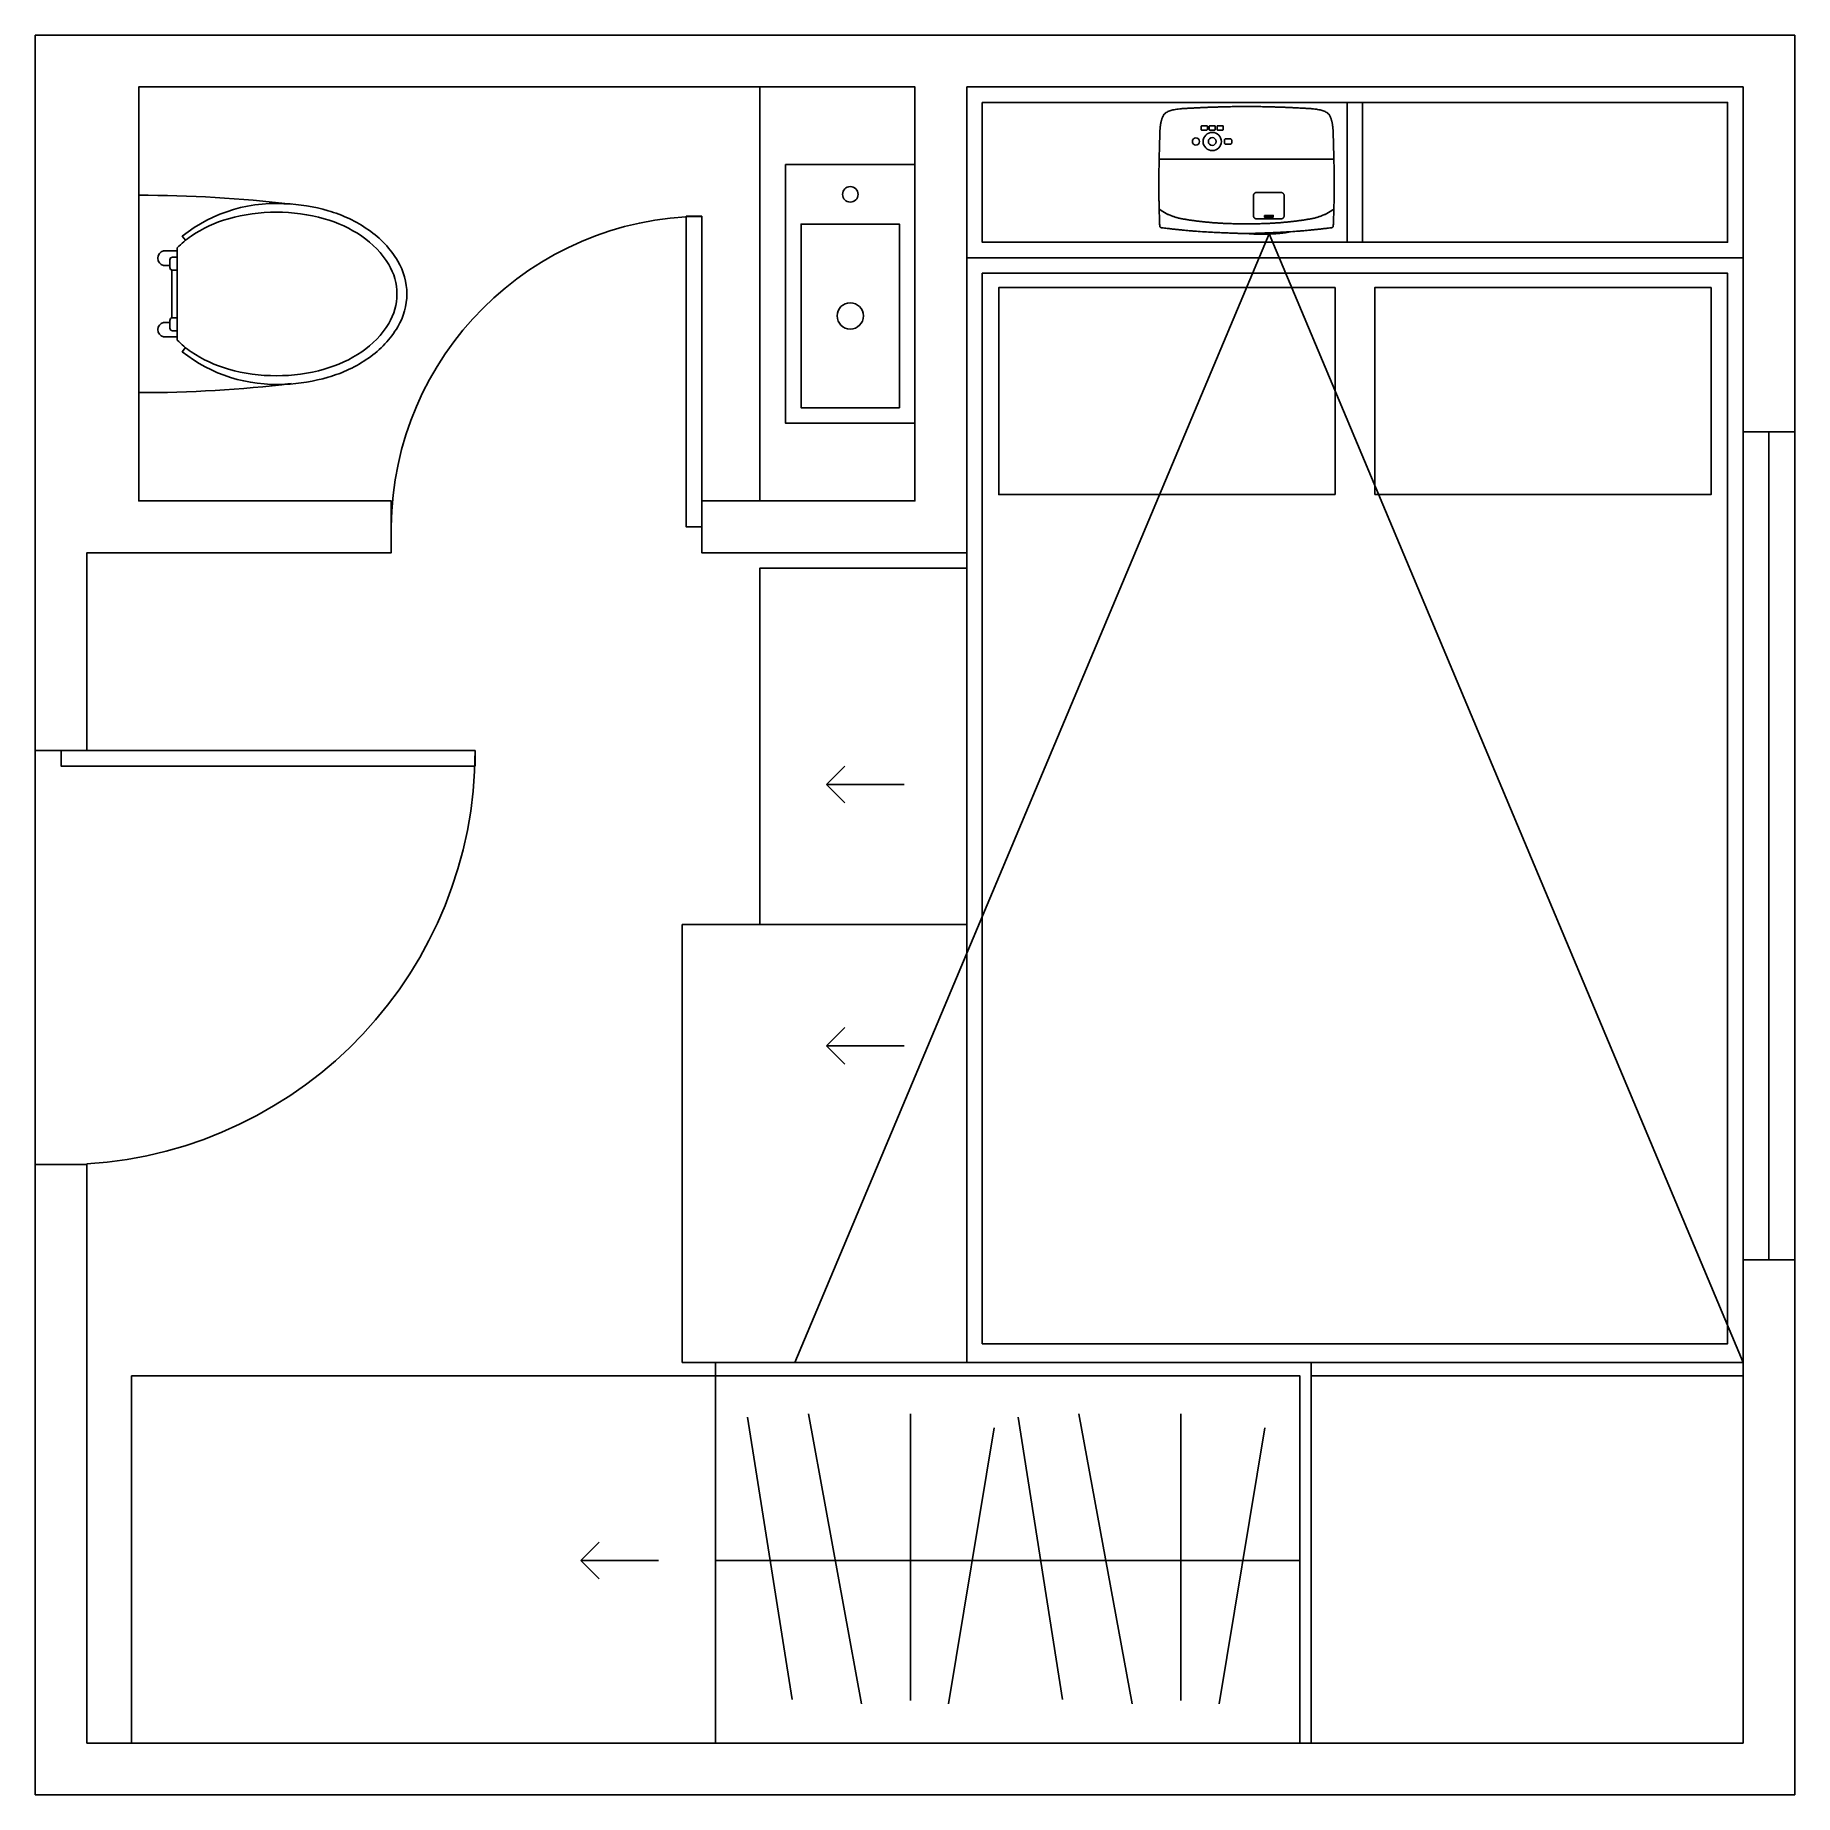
# Model space of a CAD drawing. Header units: millimetres. Extents: x 2.7 to 51.7, y -12.6 to 38.4.
# Drawn here: x 41.003 to 44.653, y 27.965 to 31.615 of the extents above; entities that cross this region are included whole.
import ezdxf

# ---------------------------------------------------------------- set-up
doc = ezdxf.new("R2010")
doc.units = ezdxf.units.MM
for name, color, linetype in [('discontinua', 2, 'Continuous'), ('mobiliario', 5, 'Continuous'), ('muro', 7, 'Continuous'), ('puerta', 9, 'Continuous'), ('ventanas', 6, 'Continuous')]:
    doc.layers.add(name, color=color, linetype=linetype)
doc.layers.add('outline', color=3, linetype='Continuous', true_color=0x00ff00)

msp = doc.modelspace()

# ---------------------------------------------------------------- linework, layer by layer
at = {"layer": 'discontinua'}
for p in [(42.5792, 28.8618), (44.5458, 28.8618)]:
    msp.add_line(p, (43.5625, 31.2028), dxfattribs=at)
at = {"layer": 'discontinua', "ltscale": 0.01}
for p, q in [((42.6449, 30.0608), (42.6829, 30.0988)), ((42.8059, 30.0608), (42.6449, 30.0608)), ((42.6449, 30.0608), (42.6829, 30.0229)), ((42.345, 28.8618), (42.345, 29.7702)), ((42.345, 29.7702), (42.5061, 29.7702)), ((42.6449, 29.5185), (42.6829, 29.5565)), ((42.8059, 29.5185), (42.6449, 29.5185)), ((42.6449, 29.5185), (42.6829, 29.4805)), ((41.2029, 28.8344), (42.4146, 28.8344)), ((41.2029, 28.8344), (41.2029, 28.0725)), ((42.1351, 28.451), (42.173, 28.4889)), ((42.2961, 28.451), (42.1351, 28.451)), ((42.1351, 28.451), (42.173, 28.413))]:
    msp.add_line(p, q, dxfattribs=at)
msp.add_lwpolyline([(42.9355, 30.5094), (42.5061, 30.5094), (42.5061, 29.7702), (42.9355, 29.7702)], dxfattribs=at)
for centre, radius, start, end in [((42.3913, 30.5899), 0.6495, 90.4712, 179.5288), ((41.0568, 30.1311), 0.8588, 273.5763, 0)]:
    msp.add_arc(centre, radius, start, end, dxfattribs=at)
at = {"layer": 'mobiliario'}
for p, q in [((44.5458, 31.5078), (42.9355, 31.5078)), ((43.7245, 31.4756), (43.7245, 31.1857)), ((43.7567, 31.4756), (43.7567, 31.1857)), ((41.2178, 31.2831), (41.2178, 30.8737)), ((42.4146, 28.8618), (44.5458, 28.8618)), ((42.4146, 28.8344), (42.4146, 28.8618)), ((43.6499, 28.0725), (43.6499, 28.8618)), ((42.4146, 28.8344), (43.6263, 28.8344)), ((43.6499, 28.8344), (44.5458, 28.8344)), ((42.4808, 28.7486), (42.5732, 28.1629)), ((42.607, 28.7554), (42.7174, 28.1539)), ((42.8188, 28.7554), (42.8188, 28.1607)), ((42.9923, 28.7261), (42.8977, 28.1539)), ((43.0419, 28.7486), (43.1343, 28.1629)), ((43.1681, 28.7554), (43.2785, 28.1539)), ((43.3799, 28.7554), (43.3799, 28.1607)), ((43.5535, 28.7261), (43.4588, 28.1539)), ((43.6263, 28.451), (42.4146, 28.451)), ((42.3885, 27.9651), (44.6531, 27.9651))]:
    msp.add_line(p, q, dxfattribs=at)
at = {"layer": 'mobiliario', "ltscale": 0.01}
msp.add_line((42.345, 28.8618), (42.9355, 28.8618), dxfattribs=at)
at = {"layer": 'mobiliario'}
for points in [[(42.5061, 31.5078), (42.5061, 30.6489), (42.8281, 30.6489), (42.8281, 31.5078)], [(42.9355, 31.5078), (44.5458, 31.5078), (44.5458, 31.1535), (42.9355, 31.1535)], [(42.9677, 31.4756), (44.5136, 31.4756), (44.5136, 31.1857), (42.9677, 31.1857)], [(42.8281, 30.81), (42.8281, 31.3467), (42.5598, 31.3467), (42.5598, 30.81)], [(42.7959, 30.8422), (42.7959, 31.2233), (42.592, 31.2233), (42.592, 30.8422)], [(43.553, 31.2412), (43.5712, 31.2412), (43.5712, 31.2377), (43.553, 31.2377)], [(42.9355, 31.1535), (44.5458, 31.1535), (44.5458, 28.8618), (42.9355, 28.8618)], [(42.9677, 31.1213), (44.5136, 31.1213), (44.5136, 28.9007), (42.9677, 28.9007)], [(43.6996, 30.6623), (43.0018, 30.6623), (43.0018, 31.0917), (43.6996, 31.0917)], [(43.7817, 30.6623), (44.4795, 30.6623), (44.4795, 31.0917), (43.7817, 31.0917)]]:
    msp.add_lwpolyline(points, close=True, dxfattribs=at)
for points in [[(43.3346, 31.358), (43.5158, 31.358), (43.697, 31.358)], [(41.2974, 30.9828), (41.2974, 31.1739)], [(41.2867, 31.029), (41.2867, 31.1277)], [(42.4146, 28.0725), (42.4146, 28.8344), (43.6263, 28.8344), (43.6263, 28.0725)]]:
    msp.add_lwpolyline(points, dxfattribs=at)
for points in [[(41.2178, 31.2831, -0.030761), (41.5342, 31.2643)], [(41.5035, 30.9087, 0.068564), (41.6029, 30.9224, 0.080689), (41.6804, 30.9584, 0.107047), (41.7364, 31.0172, 0.137952), (41.7536, 31.0784, 0.137952), (41.7364, 31.1395, 0.107047), (41.6804, 31.1983, 0.080689), (41.6029, 31.2343, 0.068564), (41.5035, 31.248, 0.068564), (41.4041, 31.2343, 0.080689), (41.3266, 31.1983, 0.049741), (41.2974, 31.1739, 0.137952)], [(41.5342, 31.2643, 0.197511), (41.3083, 31.1981), (41.3149, 31.1897)], [(41.774, 31.0784, 0.135271), (41.7553, 31.1464, 0.106902), (41.6948, 31.2112, 0.081908), (41.6108, 31.2511, 0.059006), (41.5207, 31.2658, 0.070136)], [(41.2974, 31.1675), (41.2695, 31.1675, 0.788198), (41.2695, 31.1374), (41.2824, 31.1374)], [(41.2974, 31.1546), (41.2877, 31.1546, 0.414214), (41.2824, 31.1492), (41.2824, 31.1331, 0.414214), (41.2877, 31.1277), (41.2974, 31.1277)], [(41.5207, 30.8909, 0.059006), (41.6108, 30.9056, 0.081908), (41.6948, 30.9455, 0.106902), (41.7553, 31.0103, 0.135271), (41.774, 31.0784, 0.135271)], [(41.2974, 31.0021), (41.2877, 31.0021, -0.414214), (41.2824, 31.0075), (41.2824, 31.0236, -0.414214), (41.2877, 31.029), (41.2974, 31.029)], [(41.2974, 30.9893), (41.2695, 30.9893, -0.788198), (41.2695, 31.0193), (41.2824, 31.0193)], [(41.2974, 30.9828, 0.049741), (41.3266, 30.9584, 0.080689), (41.4041, 30.9224, 0.068564), (41.5035, 30.9087, 0.068564)], [(41.5207, 30.8913, -0.186192), (41.3083, 30.9586), (41.3149, 30.967)], [(41.2178, 30.8737, 0.030761), (41.5342, 30.8925)], [(41.5342, 30.8925, -0.010918), (41.5207, 30.8913)]]:
    msp.add_lwpolyline(points, format="xyb", dxfattribs=at)
for centre, radius in [((43.4108, 31.3946), 0.00737), ((43.4447, 31.3946), 0.0189), ((43.4447, 31.3946), 0.00808), ((42.6939, 31.285), 0.0161), ((42.6939, 31.0327), 0.0273)]:
    msp.add_circle(centre, radius, dxfattribs=at)
for points, weights, knots in [([(43.5158, 31.2037), (43.5286, 31.2037), (43.6354, 31.2085), (43.6924, 31.2158), (43.6957, 31.2162), (43.6958, 31.2195), (43.6978, 31.2688), (43.6978, 31.3408), (43.6954, 31.4156), (43.6947, 31.4371), (43.6815, 31.4605), (43.6489, 31.4628), (43.5788, 31.4671), (43.5158, 31.4671), (43.4529, 31.4671), (43.3828, 31.4628), (43.3501, 31.4605), (43.3369, 31.4371), (43.3362, 31.4156), (43.3339, 31.3408), (43.3339, 31.2688), (43.3358, 31.2195), (43.336, 31.2162), (43.3392, 31.2158), (43.3962, 31.2085), (43.503, 31.2037), (43.5158, 31.2037)], [1, 1, 1, 1, 0.763615661998, 1, 1, 1, 1, 1, 1, 1, 1, 1, 1, 1, 1, 1, 1, 1, 1, 1, 0.763615661998, 1, 1, 1, 1], [0, 0, 0, 0.310948, 0.613273, 0.613273, 0.631994, 0.631994, 0.972833, 1.313657, 1.313657, 1.451083, 1.588509, 1.588509, 2.058485, 2.058485, 2.528462, 2.528462, 2.665888, 2.803314, 2.803314, 3.144138, 3.484976, 3.484976, 3.503698, 3.503698, 3.806023, 4.116971, 4.116971, 4.116971]), ([(43.4231, 31.4183), (43.4218, 31.4183), (43.4218, 31.4196), (43.4218, 31.4227), (43.4218, 31.4259), (43.4218, 31.4271), (43.4231, 31.4271), (43.4282, 31.4271), (43.4333, 31.4271), (43.4346, 31.4271), (43.4346, 31.4259), (43.4346, 31.4227), (43.4346, 31.4196), (43.4346, 31.4183), (43.4333, 31.4183), (43.4282, 31.4183), (43.4231, 31.4183)], [1, 0.707106781187, 1, 1, 1, 0.707106781187, 1, 1, 1, 0.707106781187, 1, 1, 1, 0.707106781187, 1, 1, 1], [0, 0, 0, 0.0068764, 0.0068764, 0.0363016, 0.0363016, 0.043178, 0.043178, 0.06144, 0.06144, 0.0683163, 0.0683163, 0.0977415, 0.0977415, 0.1046179, 0.1046179, 0.1228799, 0.1228799, 0.1228799]), ([(43.4498, 31.4183), (43.4511, 31.4183), (43.4511, 31.4196), (43.4511, 31.4227), (43.4511, 31.4259), (43.4511, 31.4271), (43.4498, 31.4271), (43.4447, 31.4271), (43.4395, 31.4271), (43.4383, 31.4271), (43.4383, 31.4259), (43.4383, 31.4227), (43.4383, 31.4196), (43.4383, 31.4183), (43.4395, 31.4183), (43.4447, 31.4183), (43.4498, 31.4183)], [1, 0.707106781187, 1, 1, 1, 0.707106781187, 1, 1, 1, 0.707106781187, 1, 1, 1, 0.707106781187, 1, 1, 1], [0, 0, 0, 0.0068764, 0.0068764, 0.0363016, 0.0363016, 0.043178, 0.043178, 0.06144, 0.06144, 0.0683163, 0.0683163, 0.0977415, 0.0977415, 0.1046179, 0.1046179, 0.1228799, 0.1228799, 0.1228799]), ([(43.4663, 31.4183), (43.4675, 31.4183), (43.4675, 31.4196), (43.4675, 31.4227), (43.4675, 31.4259), (43.4675, 31.4271), (43.4663, 31.4271), (43.4611, 31.4271), (43.456, 31.4271), (43.4547, 31.4271), (43.4547, 31.4259), (43.4547, 31.4227), (43.4547, 31.4196), (43.4547, 31.4183), (43.456, 31.4183), (43.4611, 31.4183), (43.4663, 31.4183)], [1, 0.707106781187, 1, 1, 1, 0.707106781187, 1, 1, 1, 0.707106781187, 1, 1, 1, 0.707106781187, 1, 1, 1], [0, 0, 0, 0.0068764, 0.0068764, 0.0363016, 0.0363016, 0.043178, 0.043178, 0.06144, 0.06144, 0.0683163, 0.0683163, 0.0977415, 0.0977415, 0.1046179, 0.1046179, 0.1228799, 0.1228799, 0.1228799]), ([(43.4816, 31.4004), (43.4851, 31.4004), (43.4851, 31.3969), (43.4851, 31.3946), (43.4851, 31.3923), (43.4851, 31.3888), (43.4816, 31.3888), (43.4775, 31.3888), (43.4734, 31.3888), (43.4699, 31.3888), (43.4699, 31.3923), (43.4699, 31.3946), (43.4699, 31.3969), (43.4699, 31.4004), (43.4734, 31.4004), (43.4775, 31.4004), (43.4816, 31.4004)], [1, 0.707106781187, 1, 1, 1, 0.707106781187, 1, 1, 1, 0.707106781187, 1, 1, 1, 0.707106781187, 1, 1, 1], [0, 0, 0, 0.0188616, 0.0188616, 0.0267167, 0.0267167, 0.0455783, 0.0455783, 0.0737154, 0.0737154, 0.092577, 0.092577, 0.1004321, 0.1004321, 0.1192937, 0.1192937, 0.1474308, 0.1474308, 0.1474308]), ([(43.587, 31.2889), (43.594, 31.2889), (43.594, 31.2819), (43.594, 31.2615), (43.594, 31.241), (43.594, 31.234), (43.587, 31.234), (43.5621, 31.234), (43.5371, 31.234), (43.5301, 31.234), (43.5301, 31.241), (43.5301, 31.2615), (43.5301, 31.2819), (43.5301, 31.2889), (43.5371, 31.2889), (43.5621, 31.2889), (43.587, 31.2889)], [1, 0.707106781187, 1, 1, 1, 0.707106781187, 1, 1, 1, 0.707106781187, 1, 1, 1, 0.707106781187, 1, 1, 1], [0, 0, 0, 0.0380596, 0.0380596, 0.1783518, 0.1783518, 0.2164115, 0.2164115, 0.3876054, 0.3876054, 0.4256651, 0.4256651, 0.5659573, 0.5659573, 0.6040169, 0.6040169, 0.7752109, 0.7752109, 0.7752109])]:
    msp.add_rational_spline(points, weights, degree=2, knots=knots, dxfattribs=at)
msp.add_open_spline([(43.3346, 31.2544), (43.3551, 31.239), (43.4139, 31.2287), (43.4796, 31.2237), (43.5158, 31.2237), (43.552, 31.2237), (43.6177, 31.2287), (43.6765, 31.239), (43.697, 31.2544)], degree=2, knots=[-0.64861, -0.64861, -0.64861, -0.432406, -0.216203, 0, 0, 0.216203, 0.432406, 0.64861, 0.64861, 0.64861], dxfattribs=at)
msp.add_open_spline([(43.6061, 31.2074), (43.591, 31.2041), (43.5601, 31.2025), (43.5277, 31.2025), (43.5187, 31.2037)], degree=2, dxfattribs=at)
at = {"layer": 'muro', "ltscale": 0.01}
msp.add_line((44.6531, 30.7923), (44.6531, 29.0746), dxfattribs=at)
at = {"layer": 'muro'}
msp.add_line((41.1105, 30.1311), (41.1105, 30.5416), dxfattribs=at)
for points in [[(42.9355, 31.5078), (44.5458, 31.5078), (44.5458, 30.7923), (44.6531, 30.7923), (44.6531, 31.6151), (41.0031, 31.6151), (41.0031, 30.1311), (41.1105, 30.1311), (41.1105, 30.5416), (41.7418, 30.5416), (41.7418, 30.6489), (41.2178, 30.6489), (41.2178, 31.5078), (42.8281, 31.5078), (42.8281, 30.6489), (42.3859, 30.6489), (42.3859, 30.5416), (42.9355, 30.5416)], [(41.1105, 29.2723), (41.1105, 28.0725), (44.5458, 28.0725), (44.5458, 29.0746), (44.6531, 29.0746), (44.6531, 27.9651), (41.0031, 27.9651), (41.0031, 29.2723)]]:
    msp.add_lwpolyline(points, close=True, dxfattribs=at)
at = {"layer": 'outline'}
msp.add_lwpolyline([(41.0031, 31.6151), (44.6531, 31.6151), (44.6531, 27.9651), (41.0031, 27.9651)], close=True, dxfattribs=at)
at = {"layer": 'puerta'}
msp.add_line((42.3537, 31.0784), (42.3537, 31.0784), dxfattribs=at)
for points in [[(42.3859, 30.5953), (42.3537, 30.5953), (42.3537, 31.2394), (42.3859, 31.2394)], [(41.0568, 30.1311), (41.0568, 30.0989), (41.9156, 30.0989), (41.9156, 30.1311)]]:
    msp.add_lwpolyline(points, close=True, dxfattribs=at)
at = {"layer": 'ventanas', "ltscale": 0.01}
msp.add_line((44.5995, 30.7923), (44.5995, 29.0746), dxfattribs=at)

doc.saveas('drawing.dxf')
